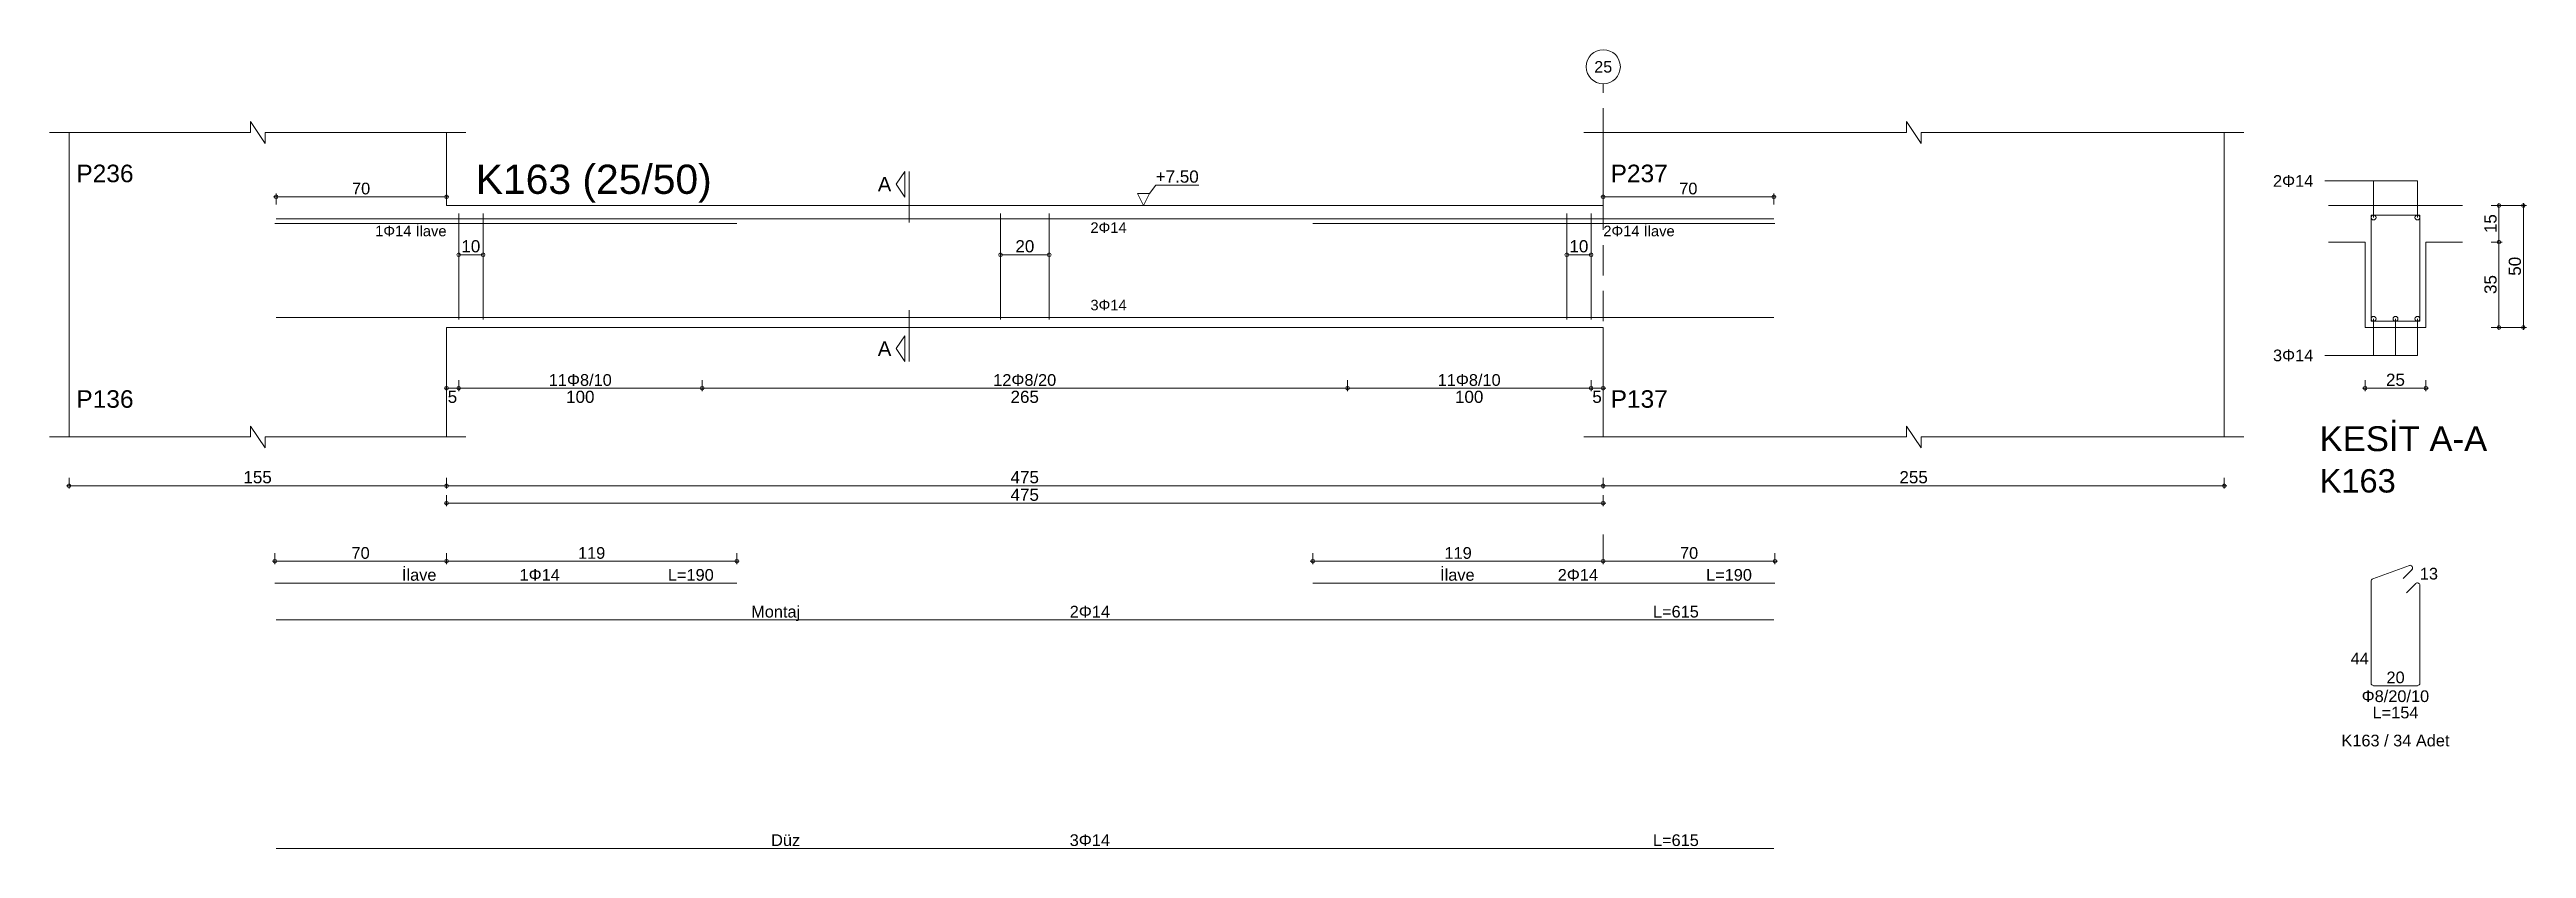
# Model space of a CAD drawing. Header units: millimetres. Extents: x 23801 to 80069, y 9628 to 14137.
# Drawn here: x 52473 to 53998, y 13042 to 13534 of the extents above; entities that cross this region are included whole.
import ezdxf

# ---------------------------------------------------------------- set-up
doc = ezdxf.new("R2010")
doc.units = ezdxf.units.MM
doc.linetypes.add('DASHDOT2', pattern=[12.7, 6.35, -3.175, 0, -3.175])
doc.linetypes.add('DASHED4', pattern=[18.75, 12.5, -6.25])
doc.layers.add('aks', color=251, linetype='DASHDOT2', lineweight=35)
for name, color, linetype in [('Donatı Topl. Uzun. Yazısı', 7, 'Continuous'), ('Donatı Uz. Yazısı', 7, 'Continuous'), ('Donatı Yazısı', 7, 'Continuous'), ('Donatı Çizgisi', 7, 'Continuous'), ('Kiriş', 7, 'Continuous'), ('Standart', 7, 'Continuous'), ('Ölçülendirme', 7, 'Continuous')]:
    doc.layers.add(name, color=color, linetype=linetype)
doc.styles.add('arial_1_18', font='arial.ttf', dxfattribs={"height": 0.2})

# ---------------------------------------------------------------- blocks, each defined once
blk = doc.blocks.new('IDE475Entity7426')
at = {"layer": 'aks', "color": 30, "linetype": 'DASHED4', "lineweight": 5}
for points in [[(5992, 1648.6), (5992, 1783.6)], [(5992, 1587.6), (5992, 1598.6)]]:
    blk.add_lwpolyline(points, dxfattribs=at)
at = {"layer": 'aks', "color": 1, "linetype": 'Continuous', "lineweight": 5}
blk.add_circle((5992, 1790.6), 7, dxfattribs=at)
at = {"layer": 'Donatı Çizgisi', "color": 5, "linetype": 'Continuous', "lineweight": 5}
for points in [[(5522, 1686.8), (5522, 1730.4)], [(5532, 1686.8), (5532, 1730.4)], [(5744.5, 1686.8), (5744.5, 1730.4)], [(5764.5, 1686.8), (5764.5, 1730.4)], [(5977, 1686.8), (5977, 1730.4)], [(5987, 1686.8), (5987, 1730.4)], [(6307.3, 1686.1), (6307.3, 1729.7)], [(6307.3, 1729.7), (6327.3, 1729.7)], [(6327.3, 1686.1), (6327.3, 1729.7)], [(5446.5, 1726.2), (5636.2, 1726.2)], [(5447, 1728.2), (6062, 1728.2)], [(5872.7, 1726.2), (6062.5, 1726.2)], [(5447, 1687.6), (6062, 1687.6)], [(6307.3, 1686.1), (6327.3, 1686.1)], [(5446.5, 1578.6), (5636.2, 1578.6)], [(5872.7, 1578.6), (6062.5, 1578.6)], [(6307.3, 1537.6), (6307.3, 1579.4)], [(6308, 1580.4), (6323, 1585.9)], [(6320.4, 1580.5), (6324.1, 1584.2)], [(6321.8, 1574.6), (6325.6, 1578.4)], [(6327.3, 1537.6), (6327.3, 1577.7)], [(5447, 1563.5), (6062, 1563.5)], [(6308.3, 1536.5), (6326.3, 1536.5)], [(5447, 1469.7), (6062, 1469.7)]]:
    blk.add_lwpolyline(points, dxfattribs=at)
for centre in [(6308.3, 1728.7), (6326.3, 1728.7), (6308.3, 1687.1), (6317.3, 1687.1), (6326.3, 1687.1)]:
    blk.add_circle(centre, 1, dxfattribs=at)
for centre, start, end in [((6308.3, 1579.4), 110, 180), ((6323.3, 1584.9), 315, 110), ((6326.3, 1577.7), 0, 135), ((6308.3, 1537.6), 180, 270), ((6326.3, 1537.6), 270, 0)]:
    blk.add_arc(centre, 1.02, start, end, dxfattribs=at)
at = {"layer": 'Kiriş', "color": 1, "linetype": 'Continuous', "lineweight": 5}
for points in [[(5354, 1763.6), (5436.5, 1763.6)], [(5362, 1638.6), (5362, 1763.6)], [(5436.5, 1763.6), (5436.5, 1768.1)], [(5442.5, 1759.1), (5436.5, 1768.1)], [(5442.5, 1759.1), (5442.5, 1763.6)], [(5442.5, 1763.6), (5525, 1763.6)], [(5517, 1733.6), (5517, 1763.6)], [(5984, 1763.6), (6116.5, 1763.6)], [(5992, 1733.6), (5992, 1763.6)], [(6116.5, 1763.6), (6116.5, 1768.1)], [(6122.5, 1759.1), (6116.5, 1768.1)], [(6122.5, 1763.6), (6255, 1763.6)], [(6122.5, 1759.1), (6122.5, 1763.6)], [(6247, 1638.6), (6247, 1763.6)], [(5517, 1733.6), (5992, 1733.6)], [(6289.8, 1733.6), (6344.8, 1733.6)], [(6289.8, 1718.6), (6304.8, 1718.6)], [(6304.8, 1683.6), (6304.8, 1718.6)], [(6329.8, 1718.6), (6344.8, 1718.6)], [(6329.8, 1683.6), (6329.8, 1718.6)], [(5517, 1683.6), (5992, 1683.6)], [(5517, 1638.6), (5517, 1683.6)], [(5992, 1638.6), (5992, 1683.6)], [(6304.8, 1683.6), (6329.8, 1683.6)], [(5354, 1638.6), (5436.5, 1638.6)], [(5442.5, 1634.1), (5436.5, 1643.1)], [(5436.5, 1638.6), (5436.5, 1643.1)], [(5442.5, 1638.6), (5525, 1638.6)], [(5442.5, 1634.1), (5442.5, 1638.6)], [(5984, 1638.6), (6116.5, 1638.6)], [(6122.5, 1634.1), (6116.5, 1643.1)], [(6116.5, 1638.6), (6116.5, 1643.1)], [(6122.5, 1638.6), (6255, 1638.6)], [(6122.5, 1634.1), (6122.5, 1638.6)]]:
    blk.add_lwpolyline(points, dxfattribs=at)
at = {"layer": 'Ölçülendirme', "color": 1, "linetype": 'Continuous', "lineweight": 5}
for points in [[(5701.7, 1742.4), (5705.2, 1747.6)], [(5705.2, 1737.1), (5701.7, 1742.4)], [(5705.2, 1737.1), (5705.2, 1747.6)], [(5707, 1726.6), (5707, 1747.6)], [(5805.7, 1738.6), (5808.2, 1742)], [(5808.2, 1742), (5825.9, 1742)], [(6288.3, 1743.7), (6326.3, 1743.7)], [(6308.3, 1728.7), (6308.3, 1743.7)], [(6326.3, 1728.7), (6326.3, 1743.7)], [(5446, 1737.2), (5518, 1737.2)], [(5447, 1734), (5447, 1738.5)], [(5517, 1734), (5517, 1738.5)], [(5803.2, 1733.6), (5800.7, 1738.6)], [(5800.7, 1738.6), (5805.7, 1738.6)], [(5805.7, 1738.6), (5803.2, 1733.6)], [(5803.2, 1733.6), (5803.2, 1733.6)], [(5991, 1737.2), (6063, 1737.2)], [(5992, 1734), (5992, 1738.5)], [(6062, 1734), (6062, 1738.5)], [(6356.6, 1733.6), (6371.1, 1733.6)], [(6359.8, 1682.6), (6359.8, 1734.6)], [(6369.8, 1682.6), (6369.8, 1734.6)], [(5522, 1713.4), (5532, 1713.4)], [(5744.5, 1713.4), (5764.5, 1713.4)], [(5977, 1713.4), (5987, 1713.4)], [(6356.6, 1718.6), (6361.1, 1718.6)], [(5707, 1669.6), (5707, 1690.6)], [(5701.7, 1674.9), (5705.2, 1680.1)], [(5705.2, 1669.6), (5705.2, 1680.1)], [(6308.3, 1672.1), (6308.3, 1687.1)], [(6317.3, 1672.1), (6317.3, 1687.1)], [(6326.3, 1672.1), (6326.3, 1687.1)], [(6356.6, 1683.6), (6371.1, 1683.6)], [(5705.2, 1669.6), (5701.7, 1674.9)], [(6288.3, 1672.1), (6326.3, 1672.1)], [(5516, 1658.6), (5993, 1658.6)], [(5517, 1657.4), (5517, 1661.9)], [(5522, 1657.4), (5522, 1661.9)], [(5622, 1657.4), (5622, 1661.9)], [(5887, 1657.4), (5887, 1661.9)], [(5987, 1657.4), (5987, 1661.9)], [(5992, 1657.4), (5992, 1661.9)], [(6303.8, 1658.6), (6330.8, 1658.6)], [(6304.8, 1657.4), (6304.8, 1661.9)], [(6329.8, 1657.4), (6329.8, 1661.9)], [(5361, 1618.6), (6248, 1618.6)], [(5362, 1617.4), (5362, 1621.9)], [(5517, 1617.4), (5517, 1621.9)], [(5992, 1617.4), (5992, 1621.9)], [(6247, 1617.4), (6247, 1621.9)], [(5516, 1611.4), (5993, 1611.4)], [(5517, 1610.2), (5517, 1614.7)], [(5992, 1610.2), (5992, 1614.7)], [(5445.5, 1587.6), (5518, 1587.6)], [(5446.5, 1586.4), (5446.5, 1590.9)], [(5516, 1587.6), (5637.2, 1587.6)], [(5517, 1586.4), (5517, 1590.9)], [(5517, 1586.4), (5517, 1590.9)], [(5636.2, 1586.4), (5636.2, 1590.9)], [(5871.7, 1587.6), (5993, 1587.6)], [(5872.7, 1586.4), (5872.7, 1590.9)], [(5991, 1587.6), (6063.5, 1587.6)], [(5992, 1586.4), (5992, 1590.9)], [(5992, 1586.4), (5992, 1590.9)], [(6062.5, 1586.4), (6062.5, 1590.9)]]:
    blk.add_lwpolyline(points, dxfattribs=at)
for centre in [(5447, 1737.2), (5517, 1737.2), (5992, 1737.2), (6062, 1737.2), (6359.8, 1733.6), (6369.8, 1733.6), (6359.8, 1718.6), (5522, 1713.4), (5532, 1713.4), (5744.5, 1713.4), (5764.5, 1713.4), (5977, 1713.4), (5987, 1713.4), (6359.8, 1683.6), (6369.8, 1683.6), (5517, 1658.6), (5522, 1658.6), (5522, 1658.6), (5622, 1658.6), (5622, 1658.6), (5887, 1658.6), (5887, 1658.6), (5987, 1658.6), (5987, 1658.6), (5992, 1658.6), (6304.8, 1658.6), (6329.8, 1658.6), (5362, 1618.6), (5517, 1618.6), (5517, 1618.6), (5992, 1618.6), (5992, 1618.6), (6247, 1618.6), (5517, 1611.4), (5992, 1611.4), (5446.5, 1587.6), (5517, 1587.6), (5517, 1587.6), (5636.2, 1587.6), (5872.7, 1587.6), (5992, 1587.6), (5992, 1587.6), (6062.5, 1587.6)]:
    blk.add_circle(centre, 0.75, dxfattribs=at)
at = {"layer": 'aks', "color": 1, "linetype": 'Continuous', "lineweight": 5, "style": 'arial_1_18'}
blk.add_text('25', height=4.73, dxfattribs=at).set_placement((5988.3, 1788.2))
at = {"layer": 'Donatı Topl. Uzun. Yazısı', "color": 1, "linetype": 'Continuous', "lineweight": 5, "style": 'arial_1_18'}
for s, p in [('L=190', (5607.9, 1579.6)), ('L=190', (6034.2, 1579.6)), ('L=615', (6012.4, 1564.5)), ('L=154', (6307.9, 1523.1)), ('L=615', (6012.4, 1470.7))]:
    blk.add_text(s, height=4.8, dxfattribs=at).set_placement(p)
at = {"layer": 'Donatı Uz. Yazısı', "color": 1, "linetype": 'Continuous', "lineweight": 5, "style": 'arial_1_18'}
for s, p in [('13', (6327.3, 1580.1)), ('44', (6298.9, 1545.3)), ('20', (6313.6, 1537.5))]:
    blk.add_text(s, height=4.8, dxfattribs=at).set_placement(p)
at = {"layer": 'Donatı Yazısı', "color": 5, "linetype": 'Continuous', "lineweight": 5, "style": 'arial_1_18'}
for s, height, p in [('2Φ14', 4.8, (6267, 1741.3)), ('1Φ14 İlave', 4.32, (5487.7, 1721)), ('2Φ14 İlave', 4.32, (5992, 1721)), ('3Φ14', 4.8, (6267, 1669.7)), ('1Φ14', 4.8, (5547, 1579.6)), ('2Φ14', 4.8, (5973.3, 1579.6)), ('2Φ14', 4.8, (5772.9, 1564.5)), ('Φ8/20/10', 4.8, (6303.4, 1529.8)), ('K163 / 34 Adet', 4.8, (6295.1, 1511.6)), ('3Φ14', 4.8, (5772.9, 1470.7))]:
    blk.add_text(s, height=height, dxfattribs=at).set_placement(p)
for s, p in [('2Φ14', (5781.4, 1722.4)), ('3Φ14', (5781.4, 1690.6))]:
    blk.add_text(s, height=4.32, rotation=360, dxfattribs=at).set_placement(p)
at = {"layer": 'Donatı Yazısı', "color": 1, "linetype": 'Continuous', "lineweight": 5, "style": 'arial_1_18'}
for s, p in [('İlave', (5498.7, 1579.6)), ('İlave', (5925, 1579.6)), ('Montaj', (5642.1, 1564.5)), ('Düz', (5650.3, 1470.7))]:
    blk.add_text(s, height=4.8, dxfattribs=at).set_placement(p)
at = {"layer": 'Kiriş', "color": 1, "linetype": 'Continuous', "lineweight": 5, "style": 'arial_1_18'}
for s, height, p in [('P236', 7.2, (5365, 1743.2)), ('K163 (25/50)', 12, (5529, 1738.4)), ('P237', 7.2, (5995, 1743.2)), ('P136', 7.2, (5365, 1650.6)), ('P137', 7.2, (5995, 1650.6)), ('KESİT A-A', 10.2, (6286.1, 1632.8)), ('K163', 9.6, (6286.1, 1615.8))]:
    blk.add_text(s, height=height, dxfattribs=at).set_placement(p)
at = {"layer": 'Ölçülendirme', "color": 1, "linetype": 'Continuous', "lineweight": 5, "style": 'arial_1_18'}
for s, height, p in [('70', 4.8, (5478.2, 1738.2)), ('A', 5.95, (5694.1, 1739.4)), ('+7.50', 5, (5808.2, 1743)), ('70', 4.8, (6023.2, 1738.2)), ('A', 5.95, (5694.1, 1671.9)), ('25', 5, (6313.4, 1659.6)), ('5', 5, (5517.5, 1652.6)), ('100', 5, (5566.1, 1652.6)), ('265', 5, (5748.6, 1652.6)), ('100', 5, (5931.1, 1652.6)), ('5', 5, (5987.5, 1652.6)), ('155', 5, (5433.6, 1619.6)), ('475', 5, (5748.6, 1619.6)), ('475', 5, (5748.6, 1612.4)), ('255', 5, (6113.6, 1619.6))]:
    blk.add_text(s, height=height, dxfattribs=at).set_placement(p)
for s, rotation, p in [('15', 90, (6358.8, 1722.3)), ('10', 360, (5523.1, 1714.4)), ('20', 360, (5750.6, 1714.4)), ('10', 360, (5978.1, 1714.4)), ('50', 90, (6368.8, 1704.8)), ('35', 90, (6358.8, 1697.3))]:
    blk.add_text(s, height=5, rotation=rotation, dxfattribs=at).set_placement(p)
at = {"layer": 'Ölçülendirme', "color": 5, "linetype": 'Continuous', "lineweight": 5, "style": 'arial_1_18'}
for s, p in [('11Φ8/10', (5559, 1659.6)), ('12Φ8/20', (5741.5, 1659.6)), ('11Φ8/10', (5924, 1659.6)), ('70', (5478, 1588.6)), ('119', (5571, 1588.6)), ('119', (5926.8, 1588.6)), ('70', (6023.5, 1588.6))]:
    blk.add_text(s, height=4.8, dxfattribs=at).set_placement(p)

msp = doc.modelspace()

# ---------------------------------------------------------------- block references
at = {"layer": 'Standart', "xscale": 1.5, "yscale": 1.5, "zscale": 1.5}
msp.add_blockref('IDE475Entity7426', (44441.7, 10837.3), dxfattribs=at)

doc.saveas('drawing.dxf')
